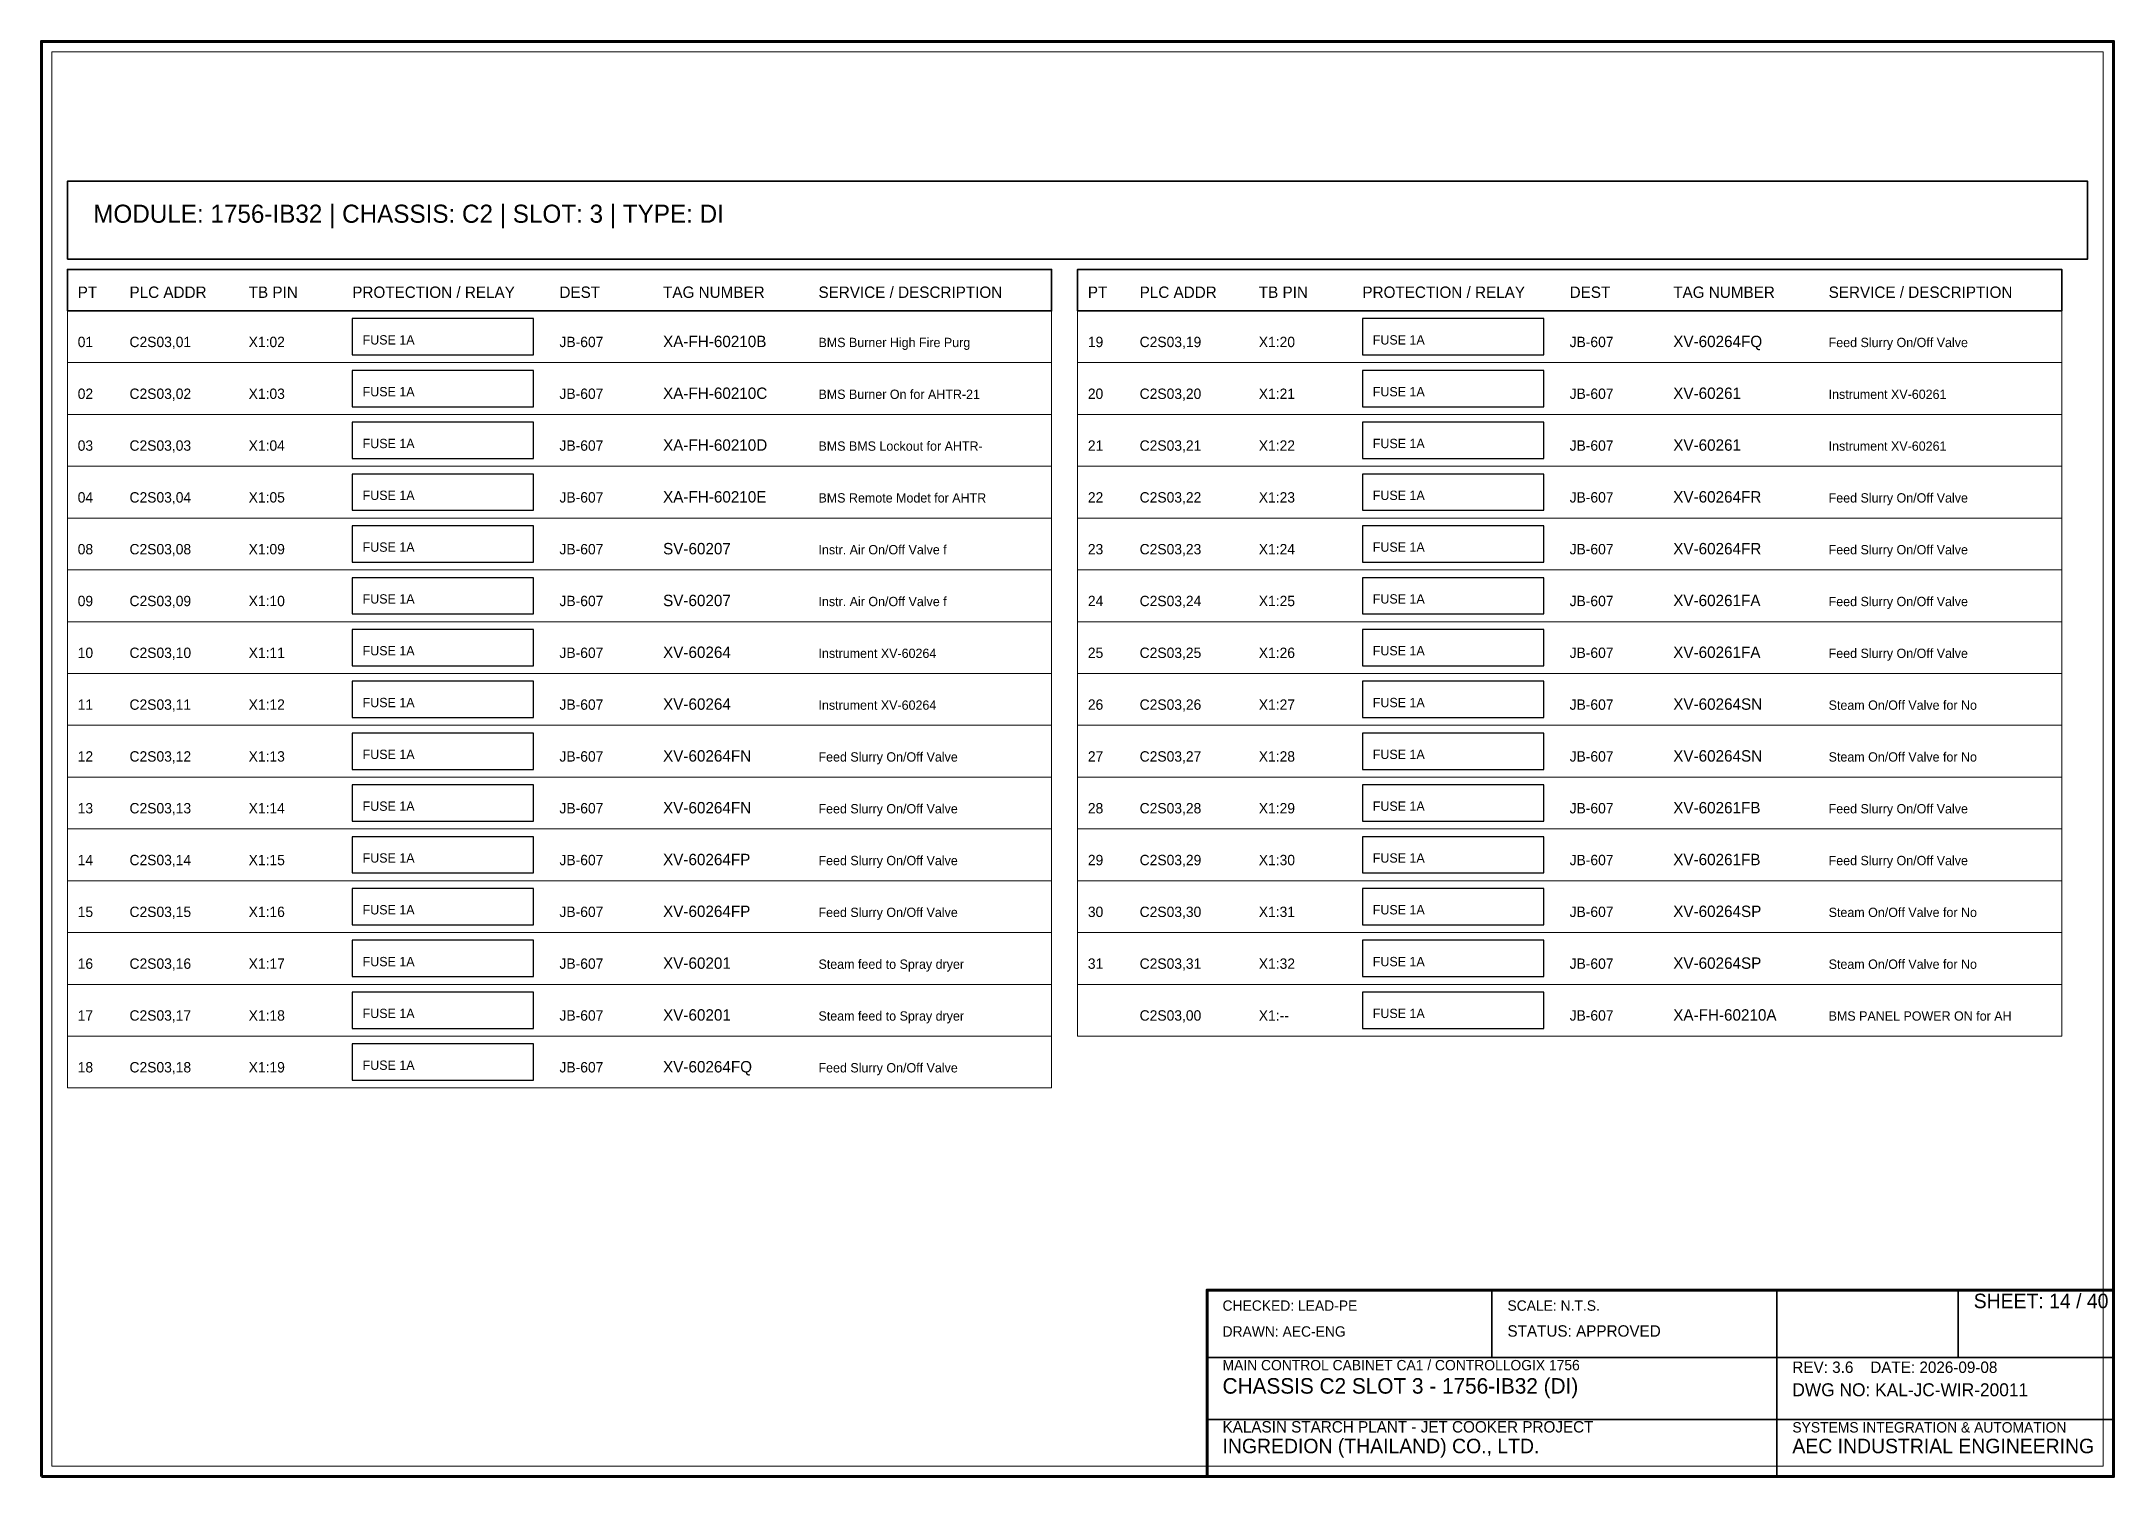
# Model space of a CAD drawing. Header units: millimetres. Extents: x 0 to 2200, y -2240 to 277.
# Drawn here: x 1350 to 1750, y -640 to -363 of the extents above; entities that cross this region are included whole.
import ezdxf

# ---------------------------------------------------------------- set-up
doc = ezdxf.new("R2010")
doc.units = ezdxf.units.MM
for name, color, linetype, lineweight in [('0_BORDER', 7, 'Continuous', 70), ('0_TITLE_BLOCK', 4, 'Continuous', 35), ('IE-CABLE', 6, 'Continuous', 25), ('IE-EQUIP', 2, 'Continuous', 35), ('IE-WIRE', 1, 'Continuous', 25), ('NOTATIONS', 8, 'Continuous', 18), ('TER', 3, 'Continuous', 35), ('TEXTS', 7, 'Continuous', 25)]:
    doc.layers.add(name, color=color, linetype=linetype, lineweight=lineweight)

msp = doc.modelspace()

# ---------------------------------------------------------------- texts
at = {"layer": '0_TITLE_BLOCK'}
for s, height, p in [('MODULE: 1756-IB32 | CHASSIS: C2 | SLOT: 3 | TYPE: DI', 3.5, (1360, -398)), ('PT', 2.2, (1357, -412.5)), ('PLC ADDR', 2.2, (1367, -412.5)), ('TB PIN', 2.2, (1390, -412.5)), ('PROTECTION / RELAY', 2.2, (1410, -412.5)), ('DEST', 2.2, (1450, -412.5)), ('TAG NUMBER', 2.2, (1470, -412.5)), ('SERVICE / DESCRIPTION', 2.2, (1500, -412.5)), ('PT', 2.2, (1552, -412.5)), ('PLC ADDR', 2.2, (1562, -412.5)), ('TB PIN', 2.2, (1585, -412.5)), ('PROTECTION / RELAY', 2.2, (1605, -412.5)), ('DEST', 2.2, (1645, -412.5)), ('TAG NUMBER', 2.2, (1665, -412.5)), ('SERVICE / DESCRIPTION', 2.2, (1695, -412.5)), ('SHEET: 14 / 40', 2.8, (1723, -607.5)), ('STATUS: APPROVED', 2.2, (1633, -613)), ('CHASSIS C2 SLOT 3 - 1756-IB32 (DI)', 3, (1578, -624)), ('INGREDION (THAILAND) CO., LTD.', 2.8, (1578, -635.5)), ('AEC INDUSTRIAL ENGINEERING', 2.8, (1688, -635.5))]:
    msp.add_text(s, height=height, dxfattribs=at).set_placement(p)
at = {"layer": 'IE-CABLE'}
for p in [(1450, -422), (1645, -422), (1450, -432), (1645, -432), (1450, -442), (1645, -442), (1450, -452), (1645, -452), (1450, -462), (1645, -462), (1450, -472), (1645, -472), (1450, -482), (1645, -482), (1450, -492), (1645, -492), (1450, -502), (1645, -502), (1450, -512), (1645, -512), (1450, -522), (1645, -522), (1450, -532), (1645, -532), (1450, -542), (1645, -542), (1450, -552), (1645, -552), (1450, -562)]:
    msp.add_text('JB-607', height=2, dxfattribs=at).set_placement(p)
at = {"layer": 'IE-WIRE'}
for p in [(1412, -421.5), (1607, -421.5), (1412, -431.5), (1607, -431.5), (1412, -441.5), (1607, -441.5), (1412, -451.5), (1607, -451.5), (1412, -461.5), (1607, -461.5), (1412, -471.5), (1607, -471.5), (1412, -481.5), (1607, -481.5), (1412, -491.5), (1607, -491.5), (1412, -501.5), (1607, -501.5), (1412, -511.5), (1607, -511.5), (1412, -521.5), (1607, -521.5), (1412, -531.5), (1607, -531.5), (1412, -541.5), (1607, -541.5), (1412, -551.5), (1607, -551.5), (1412, -561.5)]:
    msp.add_text('FUSE 1A', height=1.8, dxfattribs=at).set_placement(p)
at = {"layer": 'TER'}
for s, p in [('X1:02', (1390, -422)), ('X1:20', (1585, -422)), ('X1:03', (1390, -432)), ('X1:21', (1585, -432)), ('X1:04', (1390, -442)), ('X1:22', (1585, -442)), ('X1:05', (1390, -452)), ('X1:23', (1585, -452)), ('X1:09', (1390, -462)), ('X1:24', (1585, -462)), ('X1:10', (1390, -472)), ('X1:25', (1585, -472)), ('X1:11', (1390, -482)), ('X1:26', (1585, -482)), ('X1:12', (1390, -492)), ('X1:27', (1585, -492)), ('X1:13', (1390, -502)), ('X1:28', (1585, -502)), ('X1:14', (1390, -512)), ('X1:29', (1585, -512)), ('X1:15', (1390, -522)), ('X1:30', (1585, -522)), ('X1:16', (1390, -532)), ('X1:31', (1585, -532)), ('X1:17', (1390, -542)), ('X1:32', (1585, -542)), ('X1:18', (1390, -552)), ('X1:--', (1585, -552)), ('X1:19', (1390, -562))]:
    msp.add_text(s, height=2, dxfattribs=at).set_placement(p)
at = {"layer": 'TEXTS'}
for s, height, p in [('01', 2, (1357, -422)), ('C2S03,01', 2, (1367, -422)), ('XA-FH-60210B', 2.2, (1470, -422)), ('19', 2, (1552, -422)), ('C2S03,19', 2, (1562, -422)), ('XV-60264FQ', 2.2, (1665, -422)), ('BMS Burner High Fire Purg', 1.8, (1500, -422)), ('Feed Slurry On/Off Valve ', 1.8, (1695, -422)), ('02', 2, (1357, -432)), ('C2S03,02', 2, (1367, -432)), ('XA-FH-60210C', 2.2, (1470, -432)), ('BMS Burner On for AHTR-21', 1.8, (1500, -432)), ('20', 2, (1552, -432)), ('C2S03,20', 2, (1562, -432)), ('XV-60261', 2.2, (1665, -432)), ('Instrument XV-60261', 1.8, (1695, -432)), ('03', 2, (1357, -442)), ('C2S03,03', 2, (1367, -442)), ('XA-FH-60210D', 2.2, (1470, -442)), ('21', 2, (1552, -442)), ('C2S03,21', 2, (1562, -442)), ('XV-60261', 2.2, (1665, -442)), ('BMS BMS Lockout for AHTR-', 1.8, (1500, -442)), ('Instrument XV-60261', 1.8, (1695, -442)), ('04', 2, (1357, -452)), ('C2S03,04', 2, (1367, -452)), ('XA-FH-60210E', 2.2, (1470, -452)), ('BMS Remote Modet for AHTR', 1.8, (1500, -452)), ('22', 2, (1552, -452)), ('C2S03,22', 2, (1562, -452)), ('XV-60264FR', 2.2, (1665, -452)), ('Feed Slurry On/Off Valve ', 1.8, (1695, -452)), ('08', 2, (1357, -462)), ('C2S03,08', 2, (1367, -462)), ('SV-60207', 2.2, (1470, -462)), ('23', 2, (1552, -462)), ('C2S03,23', 2, (1562, -462)), ('XV-60264FR', 2.2, (1665, -462)), ('Instr. Air On/Off Valve f', 1.8, (1500, -462)), ('Feed Slurry On/Off Valve ', 1.8, (1695, -462)), ('09', 2, (1357, -472)), ('C2S03,09', 2, (1367, -472)), ('SV-60207', 2.2, (1470, -472)), ('Instr. Air On/Off Valve f', 1.8, (1500, -472)), ('24', 2, (1552, -472)), ('C2S03,24', 2, (1562, -472)), ('XV-60261FA', 2.2, (1665, -472)), ('Feed Slurry On/Off Valve ', 1.8, (1695, -472)), ('10', 2, (1357, -482)), ('C2S03,10', 2, (1367, -482)), ('XV-60264', 2.2, (1470, -482)), ('25', 2, (1552, -482)), ('C2S03,25', 2, (1562, -482)), ('XV-60261FA', 2.2, (1665, -482)), ('Instrument XV-60264', 1.8, (1500, -482)), ('Feed Slurry On/Off Valve ', 1.8, (1695, -482)), ('11', 2, (1357, -492)), ('C2S03,11', 2, (1367, -492)), ('XV-60264', 2.2, (1470, -492)), ('Instrument XV-60264', 1.8, (1500, -492)), ('26', 2, (1552, -492)), ('C2S03,26', 2, (1562, -492)), ('XV-60264SN', 2.2, (1665, -492)), ('Steam On/Off Valve for No', 1.8, (1695, -492)), ('12', 2, (1357, -502)), ('C2S03,12', 2, (1367, -502)), ('XV-60264FN', 2.2, (1470, -502)), ('27', 2, (1552, -502)), ('C2S03,27', 2, (1562, -502)), ('XV-60264SN', 2.2, (1665, -502)), ('Feed Slurry On/Off Valve ', 1.8, (1500, -502)), ('Steam On/Off Valve for No', 1.8, (1695, -502)), ('13', 2, (1357, -512)), ('C2S03,13', 2, (1367, -512)), ('XV-60264FN', 2.2, (1470, -512)), ('Feed Slurry On/Off Valve ', 1.8, (1500, -512)), ('28', 2, (1552, -512)), ('C2S03,28', 2, (1562, -512)), ('XV-60261FB', 2.2, (1665, -512)), ('Feed Slurry On/Off Valve ', 1.8, (1695, -512)), ('14', 2, (1357, -522)), ('C2S03,14', 2, (1367, -522)), ('XV-60264FP', 2.2, (1470, -522)), ('29', 2, (1552, -522)), ('C2S03,29', 2, (1562, -522)), ('XV-60261FB', 2.2, (1665, -522)), ('Feed Slurry On/Off Valve ', 1.8, (1500, -522)), ('Feed Slurry On/Off Valve ', 1.8, (1695, -522)), ('15', 2, (1357, -532)), ('C2S03,15', 2, (1367, -532)), ('XV-60264FP', 2.2, (1470, -532)), ('Feed Slurry On/Off Valve ', 1.8, (1500, -532)), ('30', 2, (1552, -532)), ('C2S03,30', 2, (1562, -532)), ('XV-60264SP', 2.2, (1665, -532)), ('Steam On/Off Valve for No', 1.8, (1695, -532)), ('16', 2, (1357, -542)), ('C2S03,16', 2, (1367, -542)), ('XV-60201', 2.2, (1470, -542)), ('31', 2, (1552, -542)), ('C2S03,31', 2, (1562, -542)), ('XV-60264SP', 2.2, (1665, -542)), ('Steam feed to Spray dryer', 1.8, (1500, -542)), ('Steam On/Off Valve for No', 1.8, (1695, -542)), ('17', 2, (1357, -552)), ('C2S03,17', 2, (1367, -552)), ('XV-60201', 2.2, (1470, -552)), ('Steam feed to Spray dryer', 1.8, (1500, -552)), ('C2S03,00', 2, (1562, -552)), ('XA-FH-60210A', 2.2, (1665, -552)), ('BMS PANEL POWER ON for AH', 1.8, (1695, -552)), ('18', 2, (1357, -562)), ('C2S03,18', 2, (1367, -562)), ('XV-60264FQ', 2.2, (1470, -562)), ('Feed Slurry On/Off Valve ', 1.8, (1500, -562)), ('CHECKED: LEAD-PE', 2, (1578, -608)), ('SCALE: N.T.S.', 2, (1633, -608)), ('DRAWN: AEC-ENG', 2, (1578, -613)), ('MAIN CONTROL CABINET CA1 / CONTROLLOGIX 1756', 2, (1578, -619.5)), ('REV: 3.6    DATE: 2026-09-08', 2.2, (1688, -620)), ('DWG NO: KAL-JC-WIR-20011', 2.5, (1688, -624.5)), ('KALASIN STARCH PLANT - JET COOKER PROJECT', 2.2, (1578, -631.5)), ('SYSTEMS INTEGRATION & AUTOMATION', 2, (1688, -631.5))]:
    msp.add_text(s, height=height, dxfattribs=at).set_placement(p)

# ---------------------------------------------------------------- linework, layer by layer
at = {"layer": '0_BORDER'}
for points in [[(1350, -640), (1750, -640), (1750, -363), (1350, -363)], [(1575, -640), (1750, -640), (1750, -604), (1575, -604)]]:
    msp.add_lwpolyline(points, close=True, dxfattribs=at)
at = {"layer": '0_TITLE_BLOCK'}
for p, q in [((1630, -617), (1630, -604)), ((1685, -617), (1685, -604)), ((1720, -617), (1720, -604)), ((1575, -617), (1750, -617)), ((1685, -640), (1685, -617)), ((1575, -629), (1750, -629))]:
    msp.add_line(p, q, dxfattribs=at)
for points in [[(1355, -415), (1545, -415), (1545, -407), (1355, -407)], [(1550, -415), (1740, -415), (1740, -407), (1550, -407)]]:
    msp.add_lwpolyline(points, close=True, dxfattribs=at)
at = {"layer": 'IE-EQUIP'}
msp.add_lwpolyline([(1355, -405), (1745, -405), (1745, -390), (1355, -390)], close=True, dxfattribs=at)
at = {"layer": 'IE-WIRE'}
for points in [[(1410, -423.5), (1445, -423.5), (1445, -416.5), (1410, -416.5)], [(1605, -423.5), (1640, -423.5), (1640, -416.5), (1605, -416.5)], [(1410, -433.5), (1445, -433.5), (1445, -426.5), (1410, -426.5)], [(1605, -433.5), (1640, -433.5), (1640, -426.5), (1605, -426.5)], [(1410, -443.5), (1445, -443.5), (1445, -436.5), (1410, -436.5)], [(1605, -443.5), (1640, -443.5), (1640, -436.5), (1605, -436.5)], [(1410, -453.5), (1445, -453.5), (1445, -446.5), (1410, -446.5)], [(1605, -453.5), (1640, -453.5), (1640, -446.5), (1605, -446.5)], [(1410, -463.5), (1445, -463.5), (1445, -456.5), (1410, -456.5)], [(1605, -463.5), (1640, -463.5), (1640, -456.5), (1605, -456.5)], [(1410, -473.5), (1445, -473.5), (1445, -466.5), (1410, -466.5)], [(1605, -473.5), (1640, -473.5), (1640, -466.5), (1605, -466.5)], [(1410, -483.5), (1445, -483.5), (1445, -476.5), (1410, -476.5)], [(1605, -483.5), (1640, -483.5), (1640, -476.5), (1605, -476.5)], [(1410, -493.5), (1445, -493.5), (1445, -486.5), (1410, -486.5)], [(1605, -493.5), (1640, -493.5), (1640, -486.5), (1605, -486.5)], [(1410, -503.5), (1445, -503.5), (1445, -496.5), (1410, -496.5)], [(1605, -503.5), (1640, -503.5), (1640, -496.5), (1605, -496.5)], [(1410, -513.5), (1445, -513.5), (1445, -506.5), (1410, -506.5)], [(1605, -513.5), (1640, -513.5), (1640, -506.5), (1605, -506.5)], [(1410, -523.5), (1445, -523.5), (1445, -516.5), (1410, -516.5)], [(1605, -523.5), (1640, -523.5), (1640, -516.5), (1605, -516.5)], [(1410, -533.5), (1445, -533.5), (1445, -526.5), (1410, -526.5)], [(1605, -533.5), (1640, -533.5), (1640, -526.5), (1605, -526.5)], [(1410, -543.5), (1445, -543.5), (1445, -536.5), (1410, -536.5)], [(1605, -543.5), (1640, -543.5), (1640, -536.5), (1605, -536.5)], [(1410, -553.5), (1445, -553.5), (1445, -546.5), (1410, -546.5)], [(1605, -553.5), (1640, -553.5), (1640, -546.5), (1605, -546.5)], [(1410, -563.5), (1445, -563.5), (1445, -556.5), (1410, -556.5)]]:
    msp.add_lwpolyline(points, close=True, dxfattribs=at)
at = {"layer": 'NOTATIONS'}
for points in [[(1352, -638), (1748, -638), (1748, -365), (1352, -365)], [(1355, -425), (1545, -425), (1545, -415), (1355, -415)], [(1550, -425), (1740, -425), (1740, -415), (1550, -415)], [(1355, -435), (1545, -435), (1545, -425), (1355, -425)], [(1550, -435), (1740, -435), (1740, -425), (1550, -425)], [(1355, -445), (1545, -445), (1545, -435), (1355, -435)], [(1550, -445), (1740, -445), (1740, -435), (1550, -435)], [(1355, -455), (1545, -455), (1545, -445), (1355, -445)], [(1550, -455), (1740, -455), (1740, -445), (1550, -445)], [(1355, -465), (1545, -465), (1545, -455), (1355, -455)], [(1550, -465), (1740, -465), (1740, -455), (1550, -455)], [(1355, -475), (1545, -475), (1545, -465), (1355, -465)], [(1550, -475), (1740, -475), (1740, -465), (1550, -465)], [(1355, -485), (1545, -485), (1545, -475), (1355, -475)], [(1550, -485), (1740, -485), (1740, -475), (1550, -475)], [(1355, -495), (1545, -495), (1545, -485), (1355, -485)], [(1550, -495), (1740, -495), (1740, -485), (1550, -485)], [(1355, -505), (1545, -505), (1545, -495), (1355, -495)], [(1550, -505), (1740, -505), (1740, -495), (1550, -495)], [(1355, -515), (1545, -515), (1545, -505), (1355, -505)], [(1550, -515), (1740, -515), (1740, -505), (1550, -505)], [(1355, -525), (1545, -525), (1545, -515), (1355, -515)], [(1550, -525), (1740, -525), (1740, -515), (1550, -515)], [(1355, -535), (1545, -535), (1545, -525), (1355, -525)], [(1550, -535), (1740, -535), (1740, -525), (1550, -525)], [(1355, -545), (1545, -545), (1545, -535), (1355, -535)], [(1550, -545), (1740, -545), (1740, -535), (1550, -535)], [(1355, -555), (1545, -555), (1545, -545), (1355, -545)], [(1550, -555), (1740, -555), (1740, -545), (1550, -545)], [(1355, -565), (1545, -565), (1545, -555), (1355, -555)]]:
    msp.add_lwpolyline(points, close=True, dxfattribs=at)

msp.set_redraw_order([(e.dxf.handle, doc.entitydb.next_handle()) for e in msp.query("TEXT MTEXT ATTDEF DIMENSION ARC_DIMENSION")])  # texts and dimensions are drawn at this point

doc.saveas('drawing.dxf')
